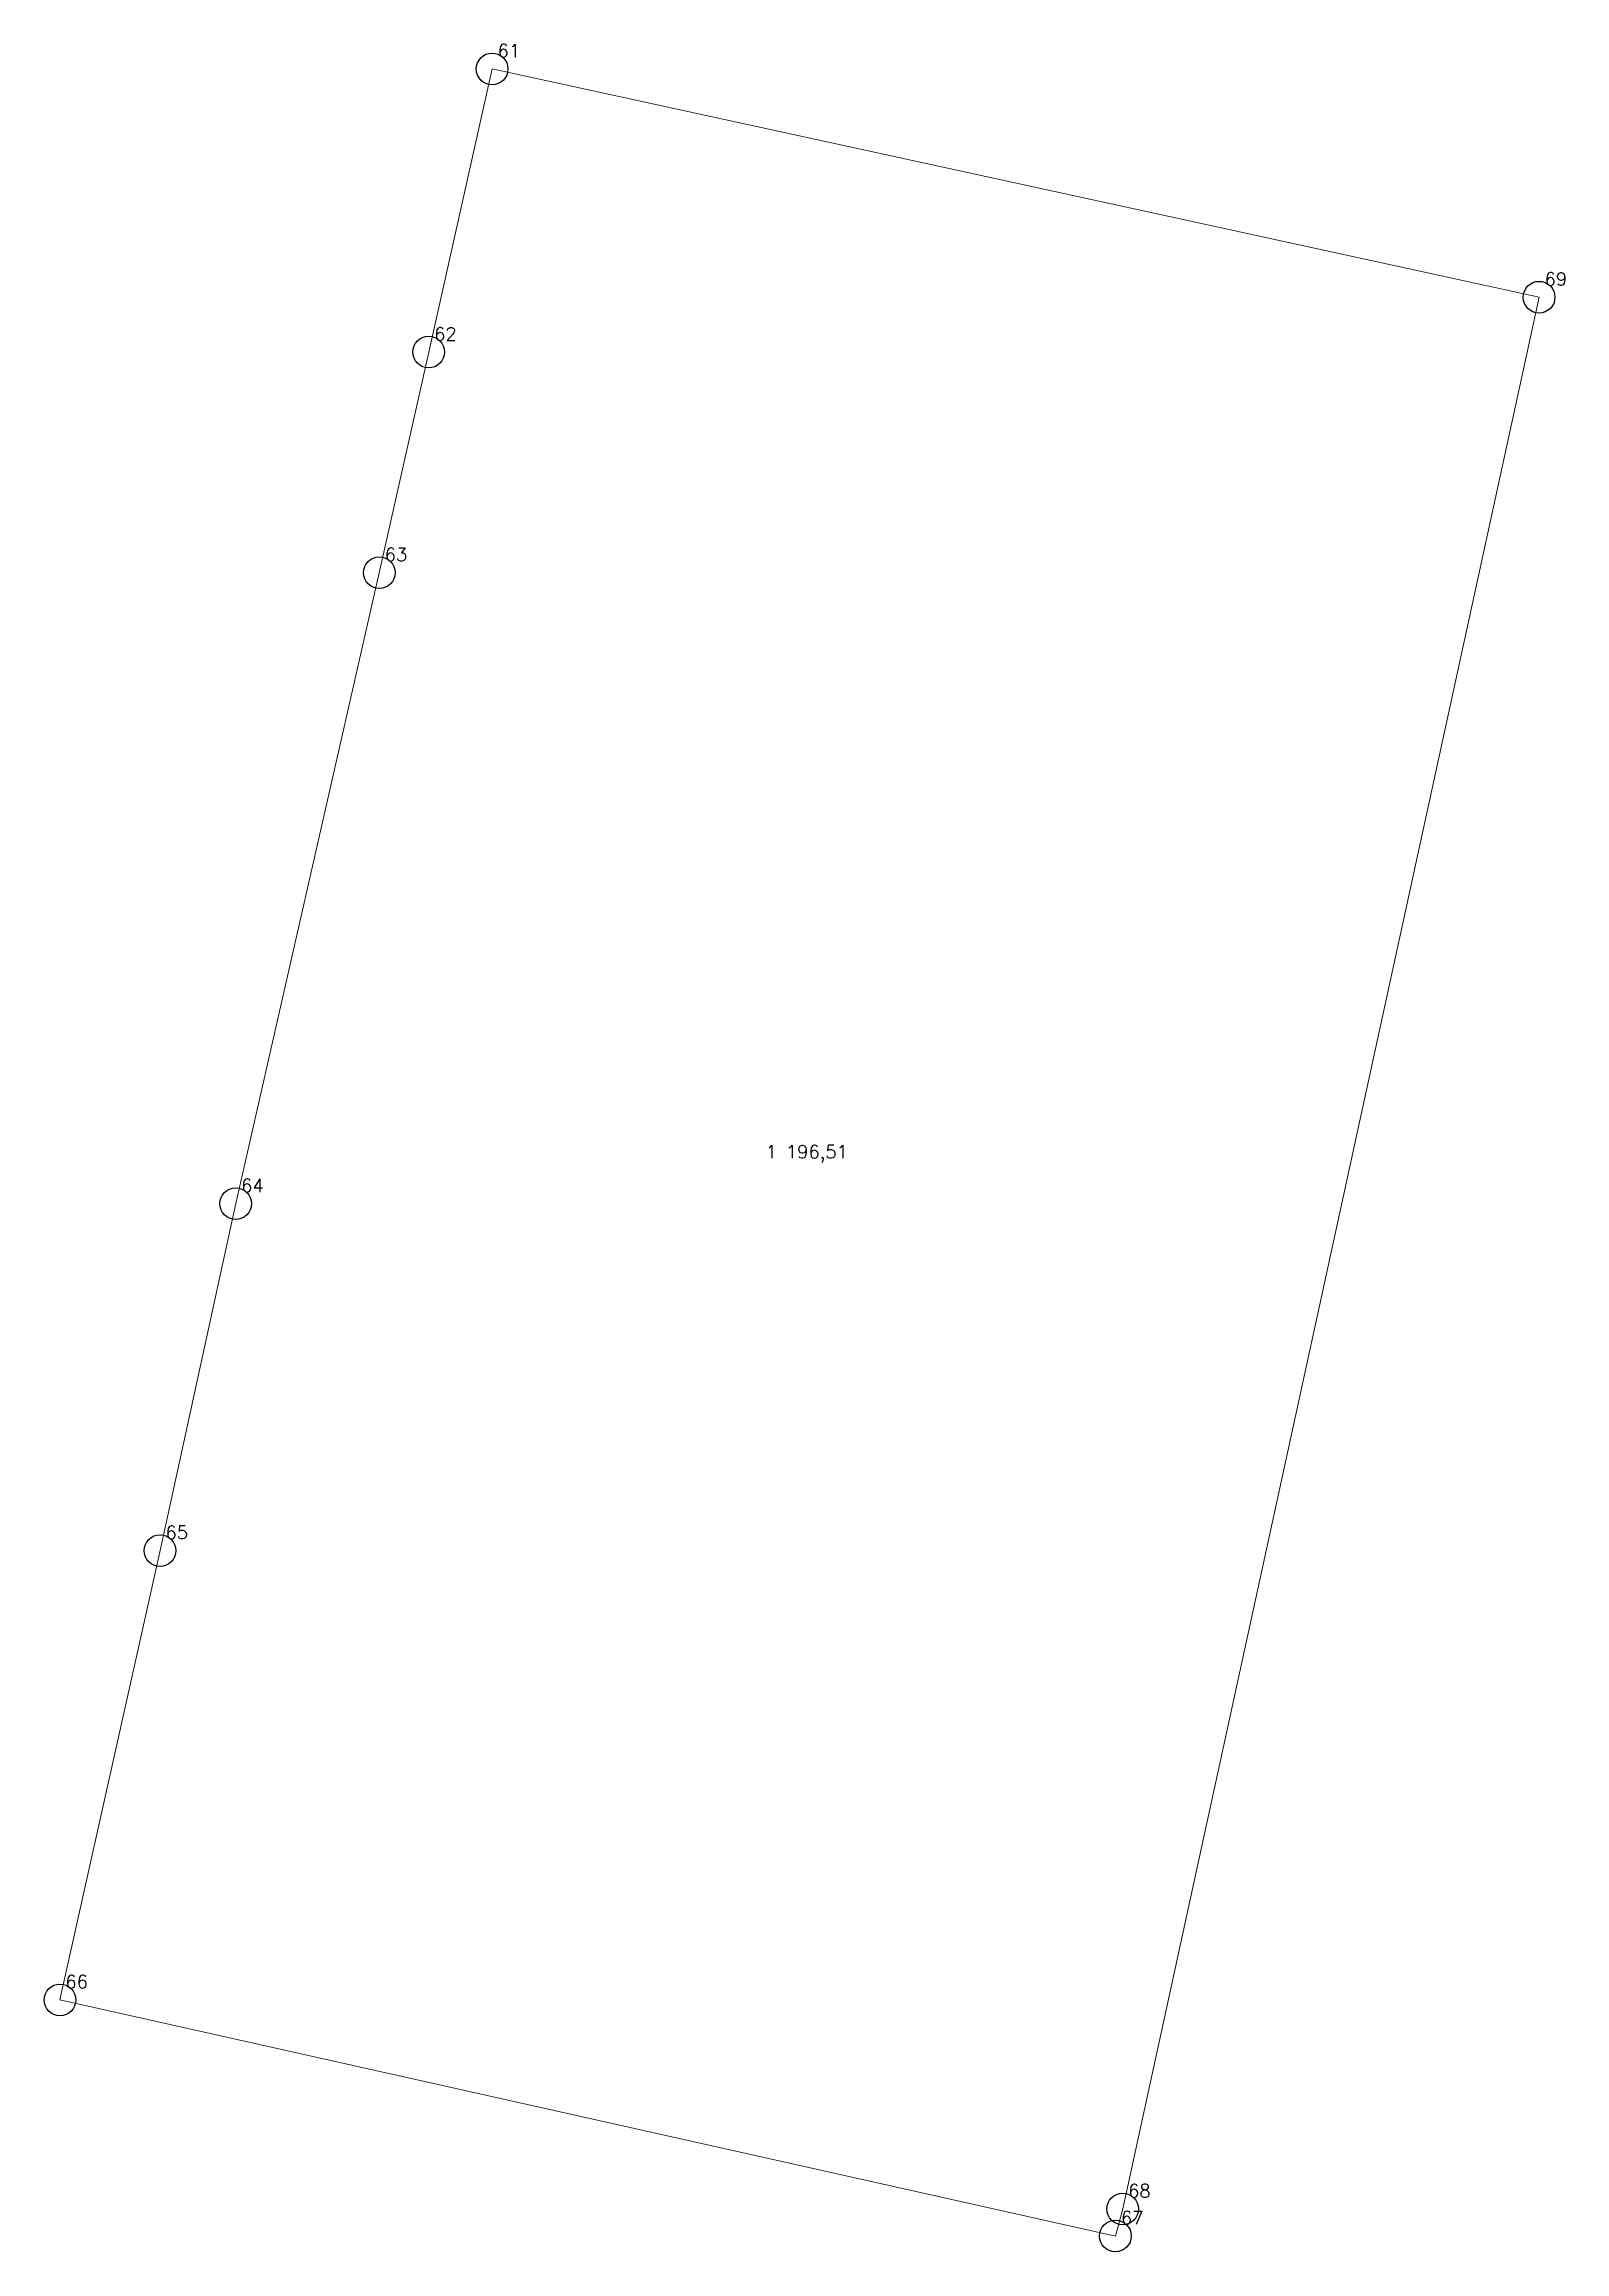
# Model space of a CAD drawing. Extents: x 1390702 to 1399289, y 354783 to 361029.
# Drawn here: x 1394345.8 to 1394381.8, y 358962.8 to 359015.1 of the extents above; entities that cross this region are included whole.
import ezdxf

# ---------------------------------------------------------------- set-up
doc = ezdxf.new("R2010")
doc.units = 0
doc.header["$PDMODE"] = 33
doc.header["$PDSIZE"] = 0.75
doc.layers.add('7 - разработанные границы территорий окн', color=7, linetype='Continuous')
doc.styles.get("Standard").update_dxf_attribs({"font": 'simplex.shx'})

msp = doc.modelspace()

# ---------------------------------------------------------------- texts
at = {"layer": '7 - разработанные границы территорий окн', "color": 7}
for s, p in [('61', (1394356.571, 359014.742)), ('69', (1394381.359, 359009.339)), ('62', (1394355.069, 359008.039)), ('63', (1394353.899, 359002.819)), ('1 196,51', (1394362.917, 358988.687)), ('1 196,51', (1394362.917, 358988.687)), ('64', (1394350.499, 358987.889)), ('65', (1394348.709, 358979.679)), ('66', (1394346.339, 358969.048)), ('68', (1394371.499, 358964.099)), ('67', (1394371.328, 358963.46))]:
    msp.add_text(s, height=0.3111, dxfattribs=at).set_placement(p)

# ---------------------------------------------------------------- linework, layer by layer
at = {"layer": '7 - разработанные границы территорий окн', "color": 7, "lineweight": 20}
msp.add_lwpolyline([(1394356.442, 359014.467), (1394381.23, 359009.065), (1394371.37, 358963.825), (1394371.199, 358963.185), (1394346.21, 358968.773), (1394348.58, 358979.405), (1394350.37, 358987.615), (1394353.77, 359002.545), (1394354.94, 359007.765), (1394356.442, 359014.467)], close=True, dxfattribs=at)
msp.add_lwpolyline([(1394356.442, 359014.467), (1394381.23, 359009.065), (1394371.37, 358963.825), (1394371.199, 358963.185), (1394346.21, 358968.773), (1394348.58, 358979.405), (1394350.37, 358987.615), (1394353.77, 359002.545), (1394354.94, 359007.765), (1394356.442, 359014.467)], close=True, dxfattribs=at)
at = {"layer": '7 - разработанные границы территорий окн'}
for p in [(1394356.442, 359014.467), (1394381.23, 359009.065), (1394354.94, 359007.765), (1394353.77, 359002.545), (1394350.37, 358987.615), (1394348.58, 358979.405), (1394346.21, 358968.773), (1394371.37, 358963.825), (1394371.199, 358963.185)]:
    msp.add_point(p, dxfattribs=at)

msp.set_redraw_order([(e.dxf.handle, doc.entitydb.next_handle()) for e in msp.query("TEXT MTEXT ATTDEF DIMENSION ARC_DIMENSION")])  # texts and dimensions are drawn at this point

doc.saveas('drawing.dxf')
